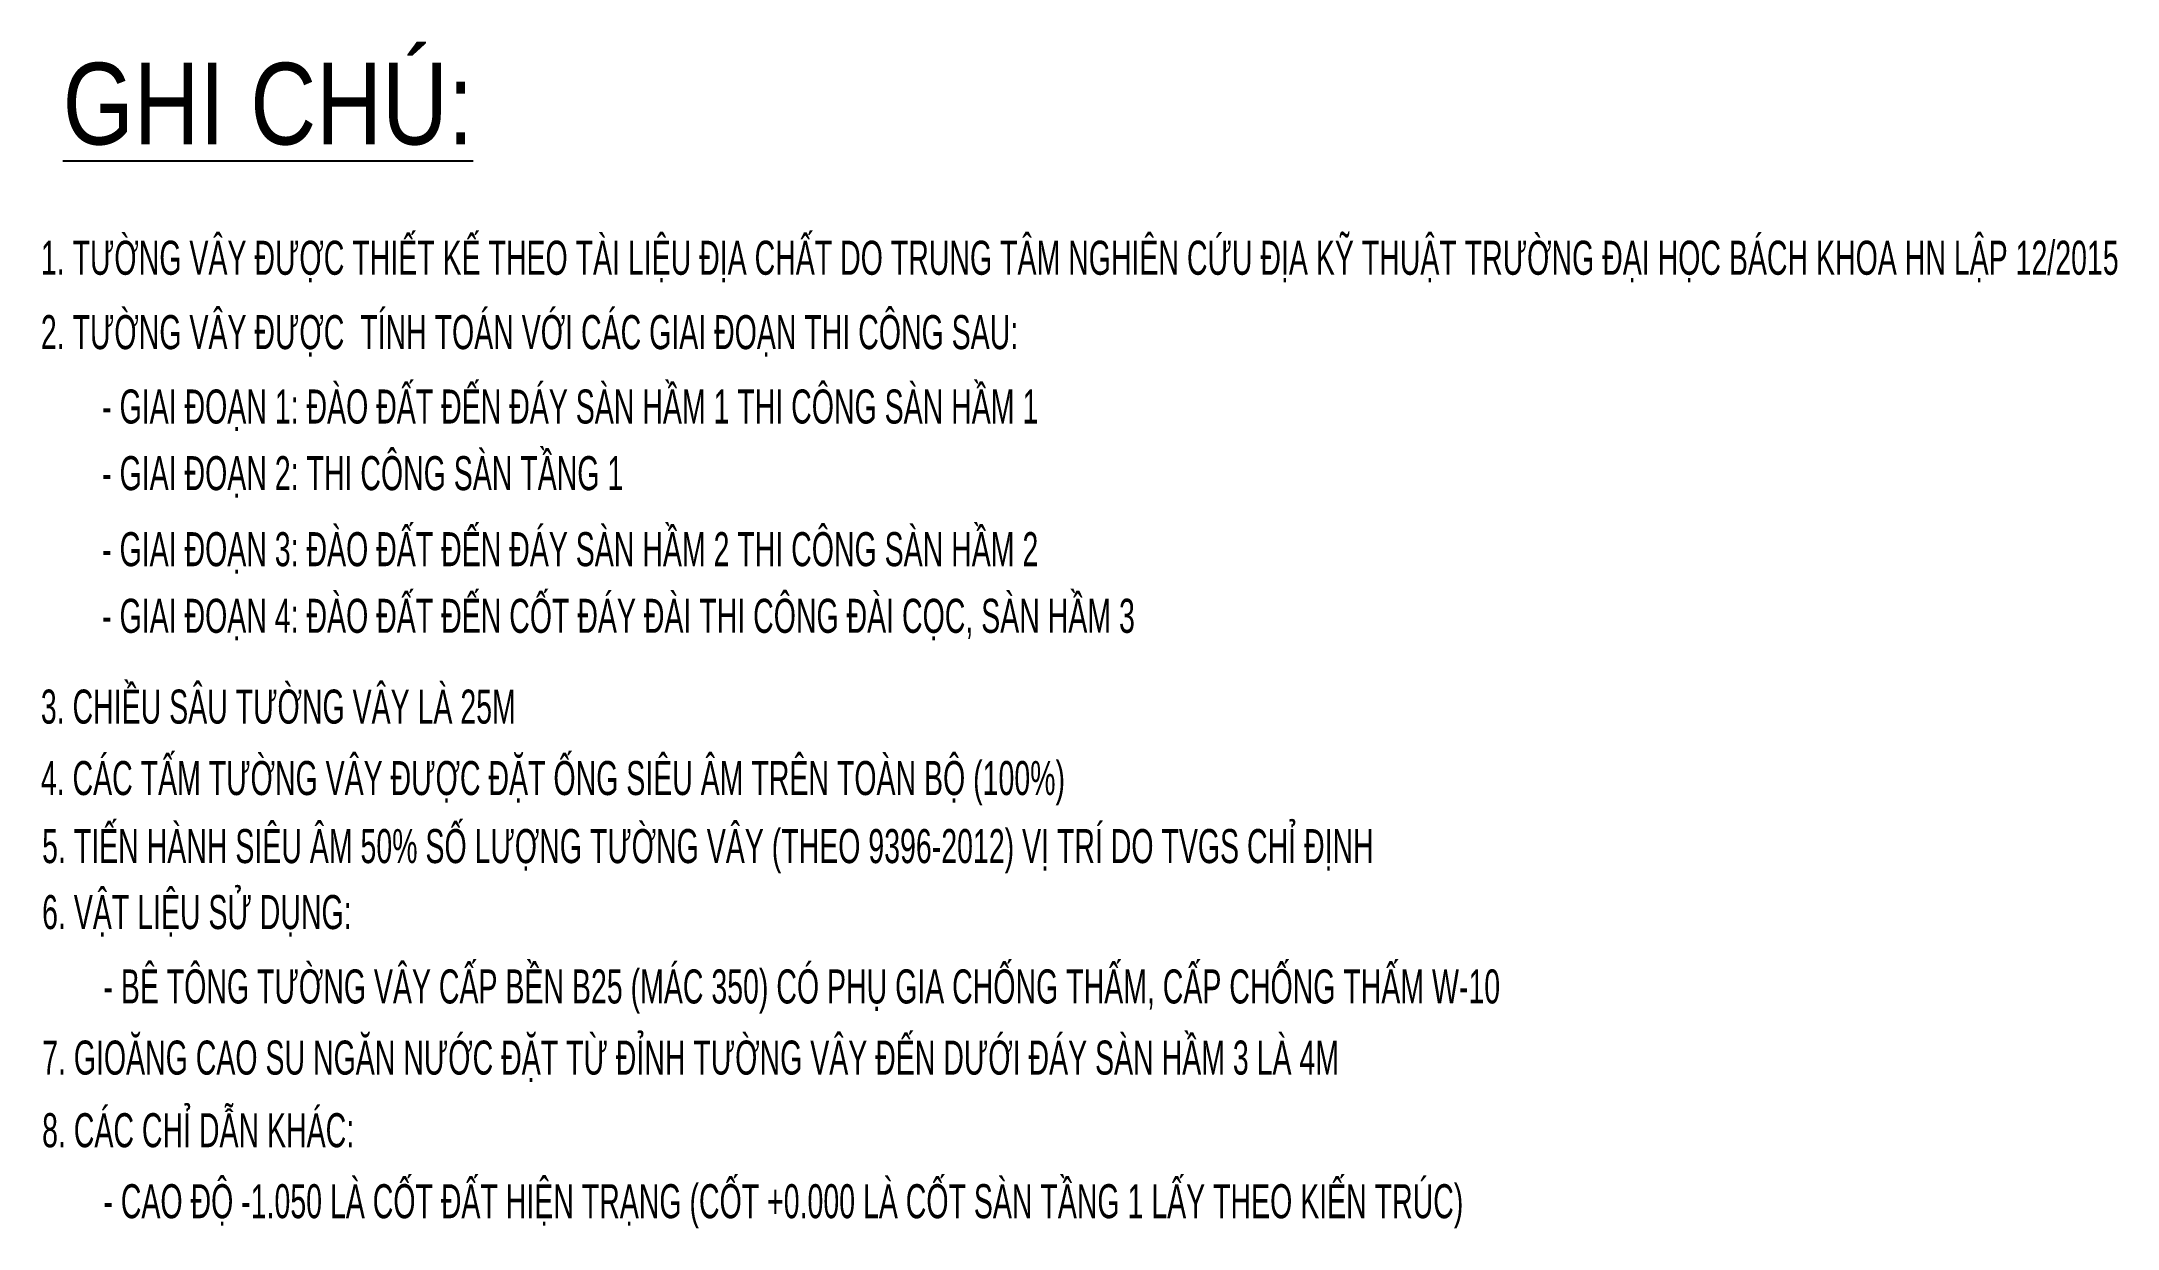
# Model space of a CAD drawing. Header units: millimetres. Extents: x -147841 to 368790, y -162721 to 84261.
# Drawn here: x 138422 to 146051, y -123468 to -119109 of the extents above; entities that cross this region are included whole.
import ezdxf

# ---------------------------------------------------------------- set-up
doc = ezdxf.new("R2010")
doc.units = ezdxf.units.MM
doc.header["$LTSCALE"] = 1000
doc.header["$MEASUREMENT"] = 0
doc.layers.add('KC-Text', color=31, linetype='CONTINUOUS')
doc.styles.add('ARIAL', font='arial.ttf', dxfattribs={"width": 0.7})

msp = doc.modelspace()

# ---------------------------------------------------------------- texts
at = {"layer": 'KC-Text', "style": 'ARIAL', "width": 0.8}
msp.add_text('%%UGHI CHÚ:', height=300, dxfattribs=at).set_placement((138499.78, -119487.13))
at = {"layer": 'KC-Text', "color": 1, "style": 'ARIAL', "width": 0.6}
for s, p in [('1. TƯỜNG VÂY ĐƯỢC THIẾT KẾ THEO TÀI LIỆU ĐỊA CHẤT DO TRUNG TÂM NGHIÊN CỨU ĐỊA KỸ THUẬT TRƯỜNG ĐẠI HỌC BÁCH KHOA HN LẬP 12/2015', (138419.42, -119965.57)), ('2. TƯỜNG VÂY ĐƯỢC  TÍNH TOÁN VỚI CÁC GIAI ĐOẠN THI CÔNG SAU:', (138419.42, -120238.78)), ('- GIAI ĐOẠN 1: ĐÀO ĐẤT ĐẾN ĐÁY SÀN HẦM 1 THI CÔNG SÀN HẦM 1', (138644.68, -120512)), ('- GIAI ĐOẠN 2: THI CÔNG SÀN TẦNG 1', (138644.68, -120756.76)), ('- GIAI ĐOẠN 3: ĐÀO ĐẤT ĐẾN ĐÁY SÀN HẦM 2 THI CÔNG SÀN HẦM 2', (138644.68, -121035.98)), ('- GIAI ĐOẠN 4: ĐÀO ĐẤT ĐẾN CỐT ĐÁY ĐÀI THI CÔNG ĐÀI CỌC, SÀN HẦM 3', (138644.68, -121280.74)), ('3. CHIỀU SÂU TƯỜNG VÂY LÀ 25M', (138419.42, -121614.21)), ('4. CÁC TẤM TƯỜNG VÂY ĐƯỢC ĐẶT ỐNG SIÊU ÂM TRÊN TOÀN BỘ (100%%%)', (138419.42, -121876.59)), ('5. TIẾN HÀNH SIÊU ÂM 50%%% SỐ LƯỢNG TƯỜNG VÂY (THEO 9396-2012) VỊ TRÍ DO TVGS CHỈ ĐỊNH', (138424.03, -122126.53)), ('6. VẬT LIỆU SỬ DỤNG:', (138424.03, -122368.86)), ('- BÊ TÔNG TƯỜNG VÂY CẤP BỀN B25 (MÁC 350) CÓ PHỤ GIA CHỐNG THẤM, CẤP CHỐNG THẤM W-10', (138649.29, -122642.08)), ('7. GIOĂNG CAO SU NGĂN NƯỚC ĐẶT TỪ ĐỈNH TƯỜNG VÂY ĐẾN DƯỚI ĐÁY SÀN HẦM 3 LÀ 4M', (138424.03, -122903.37)), ('8. CÁC CHỈ DẪN KHÁC: ', (138424.03, -123170.04)), ('- CAO ĐỘ -1.050 LÀ CỐT ĐẤT HIỆN TRẠNG (CỐT +0.000 LÀ CỐT SÀN TẦNG 1 LẤY THEO KIẾN TRÚC)', (138649.29, -123430.85))]:
    msp.add_text(s, height=125, dxfattribs=at).set_placement(p)

doc.saveas('drawing.dxf')
